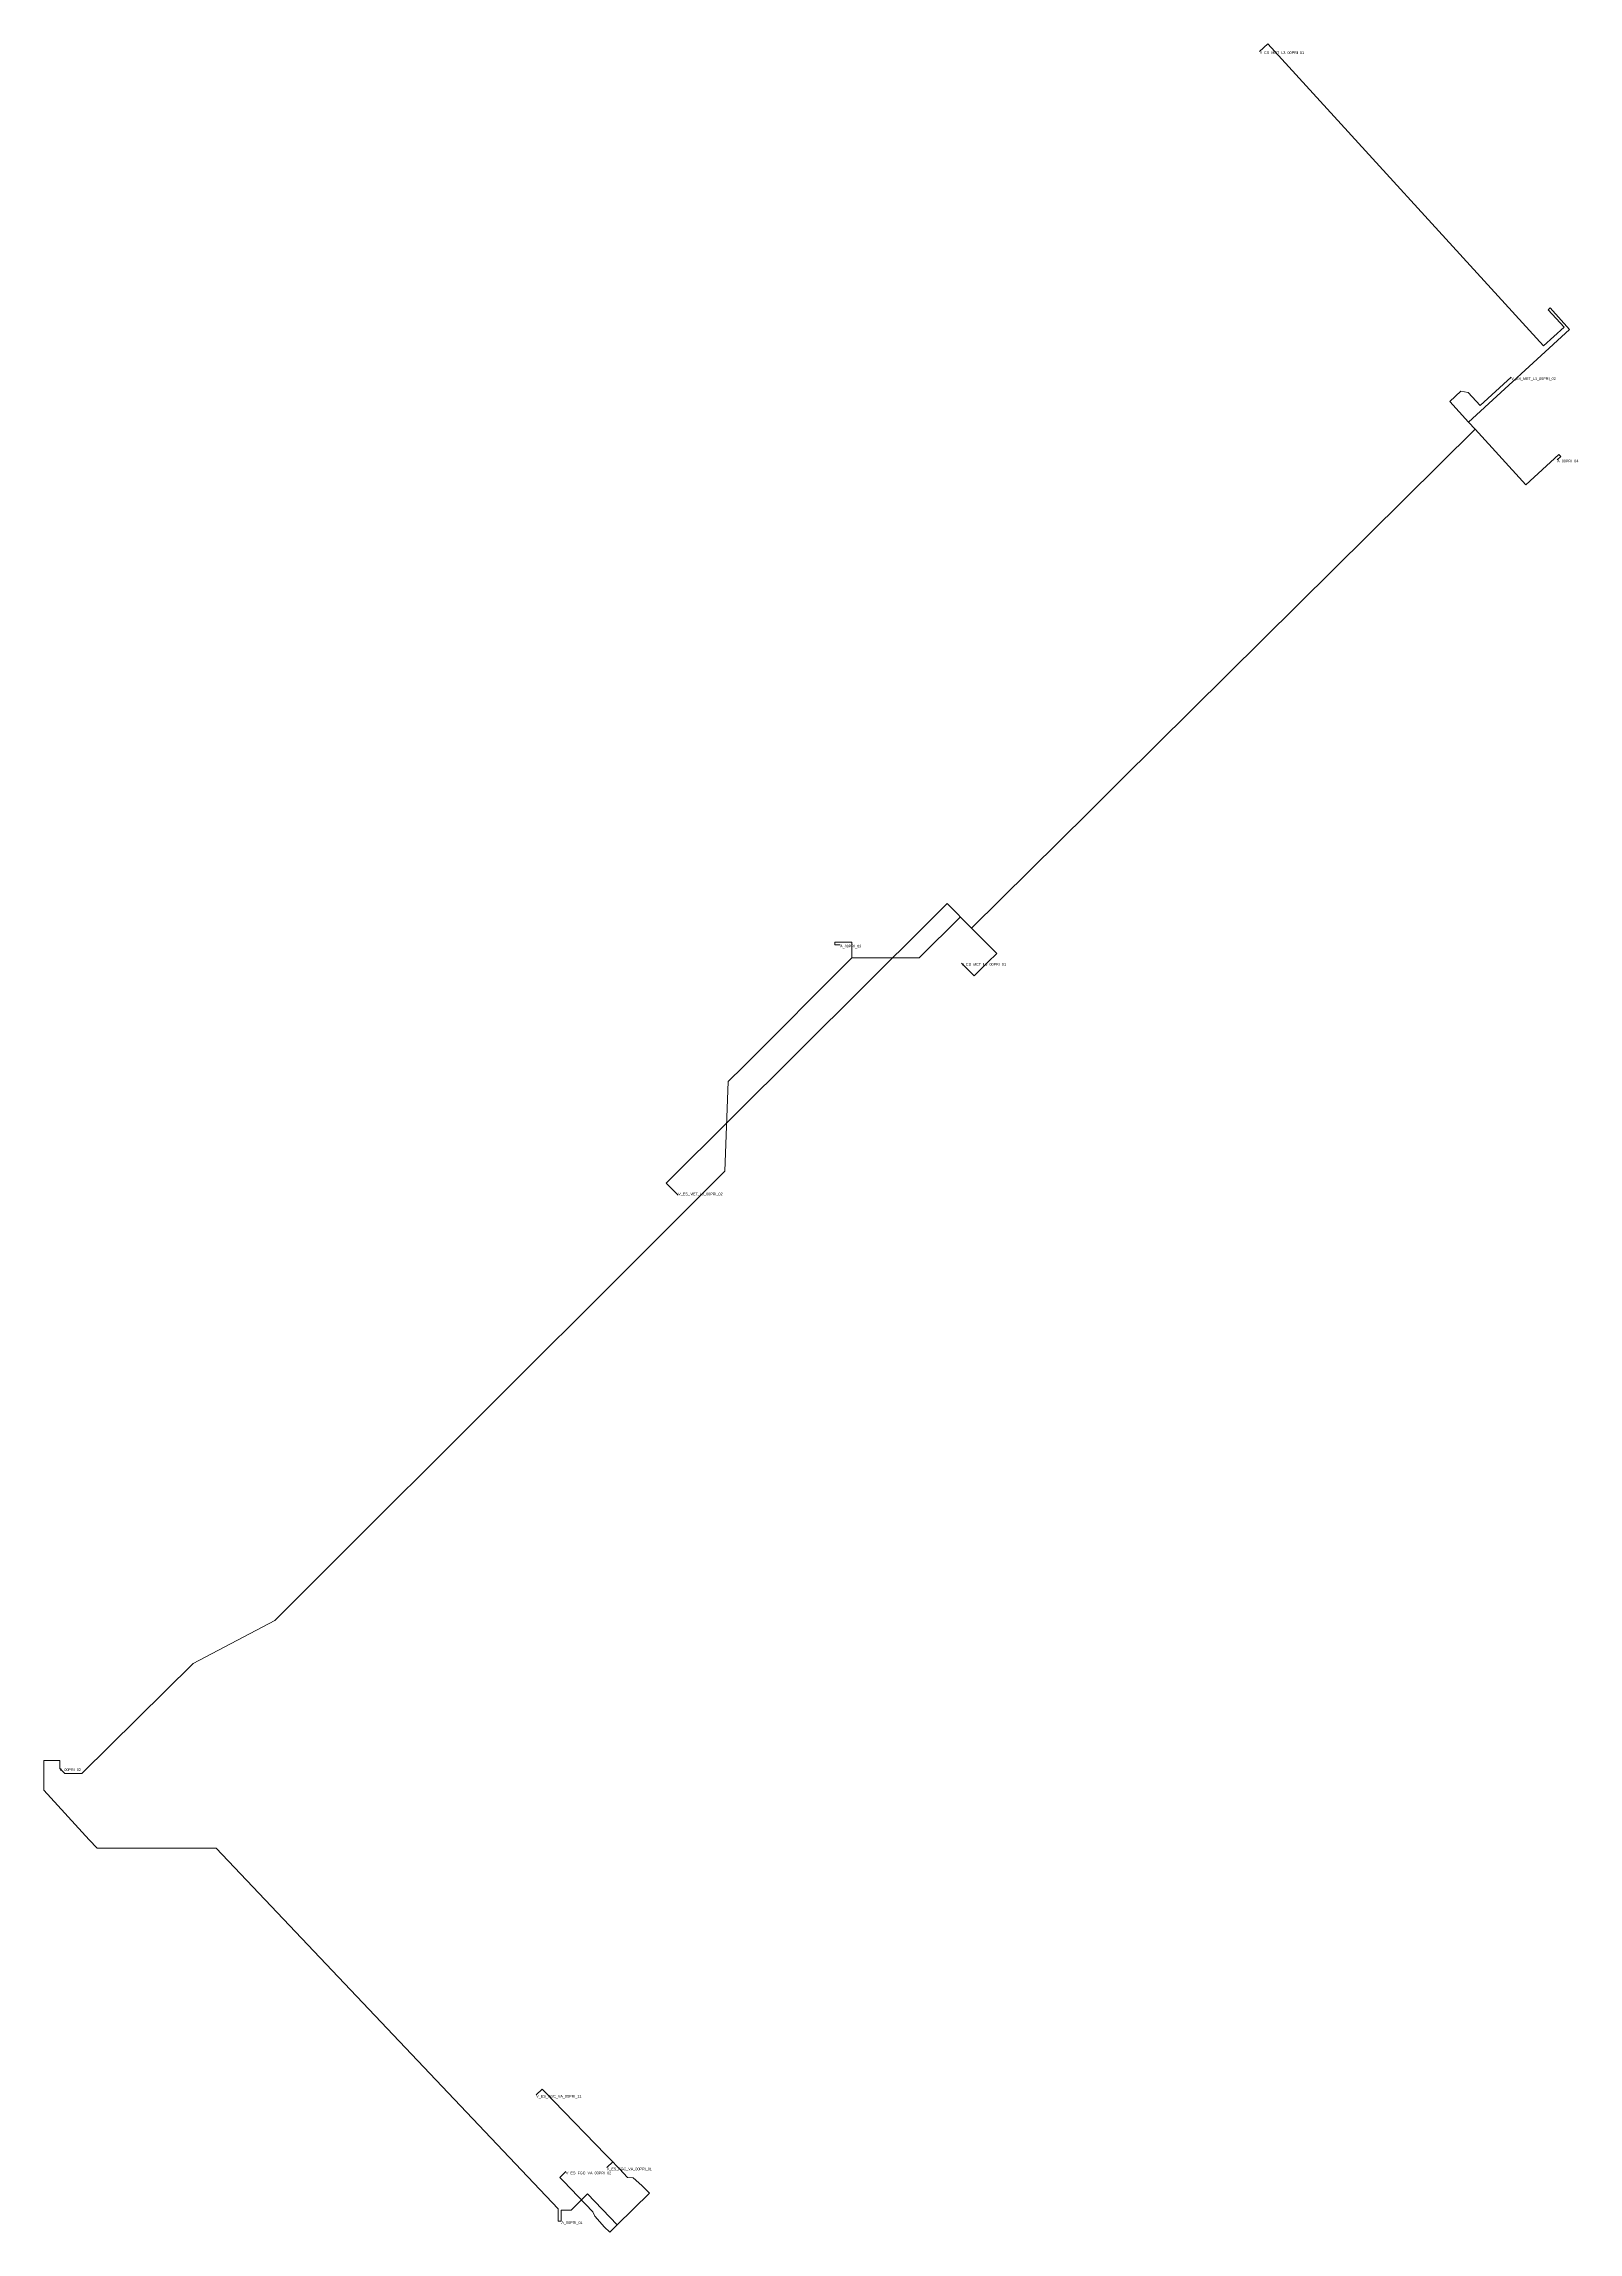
# Model space of a CAD drawing. Header units: metres. Extents: x 429533 to 429819, y 4582668 to 4583077.
import ezdxf
from ezdxf.enums import TextEntityAlignment as Align

# ---------------------------------------------------------------- set-up
doc = ezdxf.new("R2010")
doc.units = ezdxf.units.M
doc.header["$MEASUREMENT"] = 0
for name, color, linetype, lineweight in [('01_A_AccesTren_t', 30, 'Continuous', 0), ('01_C_AccesExt_t', 7, 'Continuous', 0), ('01_C_CarrerHoritzontal_l', 7, 'Continuous', 0), ('01_I_Ascensor_l', 7, 'Continuous', 0), ('01_I_Horitzontal_l', 7, 'Continuous', 0), ('01_I_Rampa_l', 7, 'Continuous', 0)]:
    doc.layers.add(name, color=color, linetype=linetype, lineweight=lineweight)
doc.styles.add('Style-Arial', font='arial.ttf')

msp = doc.modelspace()

# ---------------------------------------------------------------- linework, layer by layer
at = {"layer": '01_C_CarrerHoritzontal_l', "flags": 128}
msp.add_lwpolyline([(429535.547357, 4582755.043809), (429535.547357, 4582756.543809), (429532.552535, 4582756.543809), (429532.552535, 4582750.953863), (429541.011689, 4582741.664456), (429542.537566, 4582740.113231), (429564.791252, 4582740.113231), (429628.694788, 4582672.728994), (429628.735275, 4582670.376956)], dxfattribs=at)
at = {"layer": '01_I_Ascensor_l'}
for p, q in [((429814.162917, 4583028.022267, -10), (429813.815902, 4583027.706103, -30)), ((429798.841301, 4583012.253808, -30), (429797.480899, 4583012.453359, -10)), ((429815.812255, 4583000.644158, -10), (429816.148802, 4583000.274379)), ((429699.784909, 4582915.025413, -10), (429698.339396, 4582913.585422, -20)), ((429680.44134, 4582909.454898, -10), (429680.44134, 4582908.985918)), ((429709.065353, 4582905.734328, -10), (429707.619839, 4582904.300837, -20)), ((429536.479401, 4582754.055301, -10), (429535.547357, 4582755.043809)), ((429644.362041, 4582677.092852, -10), (429642.75634, 4582678.483127, -30)), ((429636.927866, 4582669.796655, -10), (429635.553425, 4582671.344021, -30)), ((429629.302884, 4582670.384871, -10), (429628.735275, 4582670.376956))]:
    msp.add_line(p, q, dxfattribs=at)
at = {"layer": '01_I_Horitzontal_l'}
for p, q in [((429800.147771, 4583005.36007, -10), (429798.932415, 4583006.699086, -10)), ((429733.883396, 4582939.733986, -10), (429800.147771, 4583005.36007, -10)), ((429816.148802, 4583000.274379), (429815.476396, 4582999.664077)), ((429727.909785, 4582933.799831, -10), (429705.977962, 4582912.126359, -10)), ((429681.426836, 4582908.985918), (429680.44134, 4582908.985918)), ((429683.614455, 4582906.555688, -10), (429663.345373, 4582886.259771, -10)), ((429637.648179, 4582682.784759, -30), (429627.858214, 4582692.898081, -30))]:
    msp.add_line(p, q, dxfattribs=at)
at = {"layer": '01_I_Horitzontal_l', "flags": 128}
for points, elevation in [([(429813.815902, 4583027.706103), (429816.790722, 4583024.441007), (429812.924266, 4583020.918813), (429761.415341, 4583077.410456), (429759.858227, 4583075.990684)], -30), ([(429798.932415, 4583006.699086), (429817.800723, 4583024.028434), (429814.162917, 4583028.022267)], -10), ([(429798.841301, 4583012.253808), (429801.09763, 4583009.774616), (429806.906335, 4583015.081523)], -30), ([(429798.932415, 4583006.699086), (429795.408979, 4583010.569336), (429797.480899, 4583012.453359)], -10), ([(429815.812255, 4583000.644158), (429809.589708, 4582994.980723), (429800.147771, 4583005.36007)], -10), ([(429705.977962, 4582912.126359), (429701.450142, 4582916.680883), (429699.784909, 4582915.025413)], -10), ([(429698.339396, 4582913.585422), (429648.902295, 4582864.438177), (429651.164798, 4582862.16233)], -20), ([(429703.930894, 4582914.1855), (429696.228583, 4582906.528348), (429683.614455, 4582906.555688)], -10), ([(429680.44134, 4582909.454898), (429683.614455, 4582909.454898), (429683.614455, 4582906.555688)], -10), ([(429705.977962, 4582912.126359), (429710.709052, 4582907.368926), (429709.065353, 4582905.734328)], -10), ([(429707.619839, 4582904.300837), (429706.508519, 4582903.19567), (429704.137513, 4582905.579878)], -20), ([(429660.512882, 4582883.432903), (429659.890713, 4582866.691346), (429632.32299, 4582839.128593)], -10), ([(429625.925957, 4582832.779011), (429575.746211, 4582782.661655), (429575.746211, 4582782.661655), (429560.474889, 4582774.626435), (429539.671884, 4582754.081257), (429536.479401, 4582754.055301)], -10), ([(429626.46715, 4582694.335092), (429625.744013, 4582695.082113), (429624.624769, 4582693.997305)], -30), ([(429629.692611, 4582677.856669), (429629.02086, 4582678.544193), (429630.167546, 4582679.664571)], -30), ([(429642.75634, 4582678.483127), (429641.706821, 4582678.598515), (429640.156036, 4582680.202194)], -30), ([(429639.766434, 4582669.718119), (429634.193871, 4582675.485918), (429631.126904, 4582672.483741), (429629.302884, 4582672.480785), (429629.302884, 4582670.384871)], -10), ([(429635.553425, 4582671.344021), (429635.22037, 4582672.138416), (429631.088192, 4582676.425382)], -30), ([(429639.766434, 4582669.718119), (429645.793848, 4582675.634068), (429644.782333, 4582676.664641)], -10), ([(429639.766434, 4582669.718119), (429638.359795, 4582668.337616), (429637.348113, 4582669.368451)], -10)]:
    msp.add_lwpolyline(points, dxfattribs=dict(at, elevation=elevation))
at = {"layer": '01_I_Rampa_l'}
for p, q in [((429733.883396, 4582939.733986, -10), (429727.909785, 4582933.799831, -10)), ((429663.345373, 4582886.259771, -10), (429660.512882, 4582883.432903, -10)), ((429632.322982, 4582839.128585, -10), (429625.925957, 4582832.779011, -10)), ((429627.858214, 4582692.898081, -30), (429626.46715, 4582694.335092, -30)), ((429638.909263, 4582681.503487, -30), (429637.648179, 4582682.784759, -30)), ((429631.088192, 4582676.425382, -30), (429629.692157, 4582677.857133, -30)), ((429644.782333, 4582676.664641, -10), (429644.362041, 4582677.092852, -10)), ((429637.348113, 4582669.368451, -10), (429636.927866, 4582669.796655, -10))]:
    msp.add_line(p, q, dxfattribs=at)
at = {"layer": '01_I_Rampa_l', "elevation": -30, "flags": 128}
msp.add_lwpolyline([(429640.156036, 4582680.202194), (429639.594128, 4582680.772937), (429638.909263, 4582681.503487), (429637.78899, 4582680.414471)], dxfattribs=at)

# ---------------------------------------------------------------- texts
at = {"layer": '01_A_AccesTren_t', "style": 'Style-Arial'}
for s, p in [('V_ES_MET_L3_00PRI_01', (429759.856829, 4583075.992221, -30)), ('V_ES_MET_L5_00PRI_01', (429704.137513, 4582905.579878, -20)), ('V_ES_MET_L5_00PRI_02', (429651.164798, 4582862.66233, -20)), ('V_ES_FGC_VA_00PRI_11', (429624.624769, 4582693.997305, -30)), ('V_ES_FGC_VA_00PRI_02', (429630.167546, 4582679.664571, -30)), ('V_ES_FGC_VA_00PRI_01', (429637.78899, 4582680.414471, -30))]:
    msp.add_text(s, height=0.5, dxfattribs=at).set_placement(p, align=Align.TOP_LEFT)
at = {"layer": '01_A_AccesTren_t', "linetype": 'Continuous', "style": 'Style-Arial'}
msp.add_text('V_ES_MET_L3_00PRI_02', height=0.5, dxfattribs=at).set_placement((429806.906335, 4583015.081523, -30), align=Align.TOP_LEFT)
at = {"layer": '01_C_AccesExt_t', "char_height": 0.5, "attachment_point": 1, "line_spacing_factor": 1.2, "style": 'Style-Arial'}
for s, insert in [('A_00PRI_04', (429815.476396, 4582999.664077)), ('A_00PRI_03', (429681.426836, 4582908.985918)), ('A_00PRI_02', (429535.547357, 4582755.043809)), ('A_00PRI_01', (429629.327667, 4582670.387153))]:
    msp.add_mtext(s, dxfattribs=dict(at, insert=insert))

doc.saveas('drawing.dxf')
